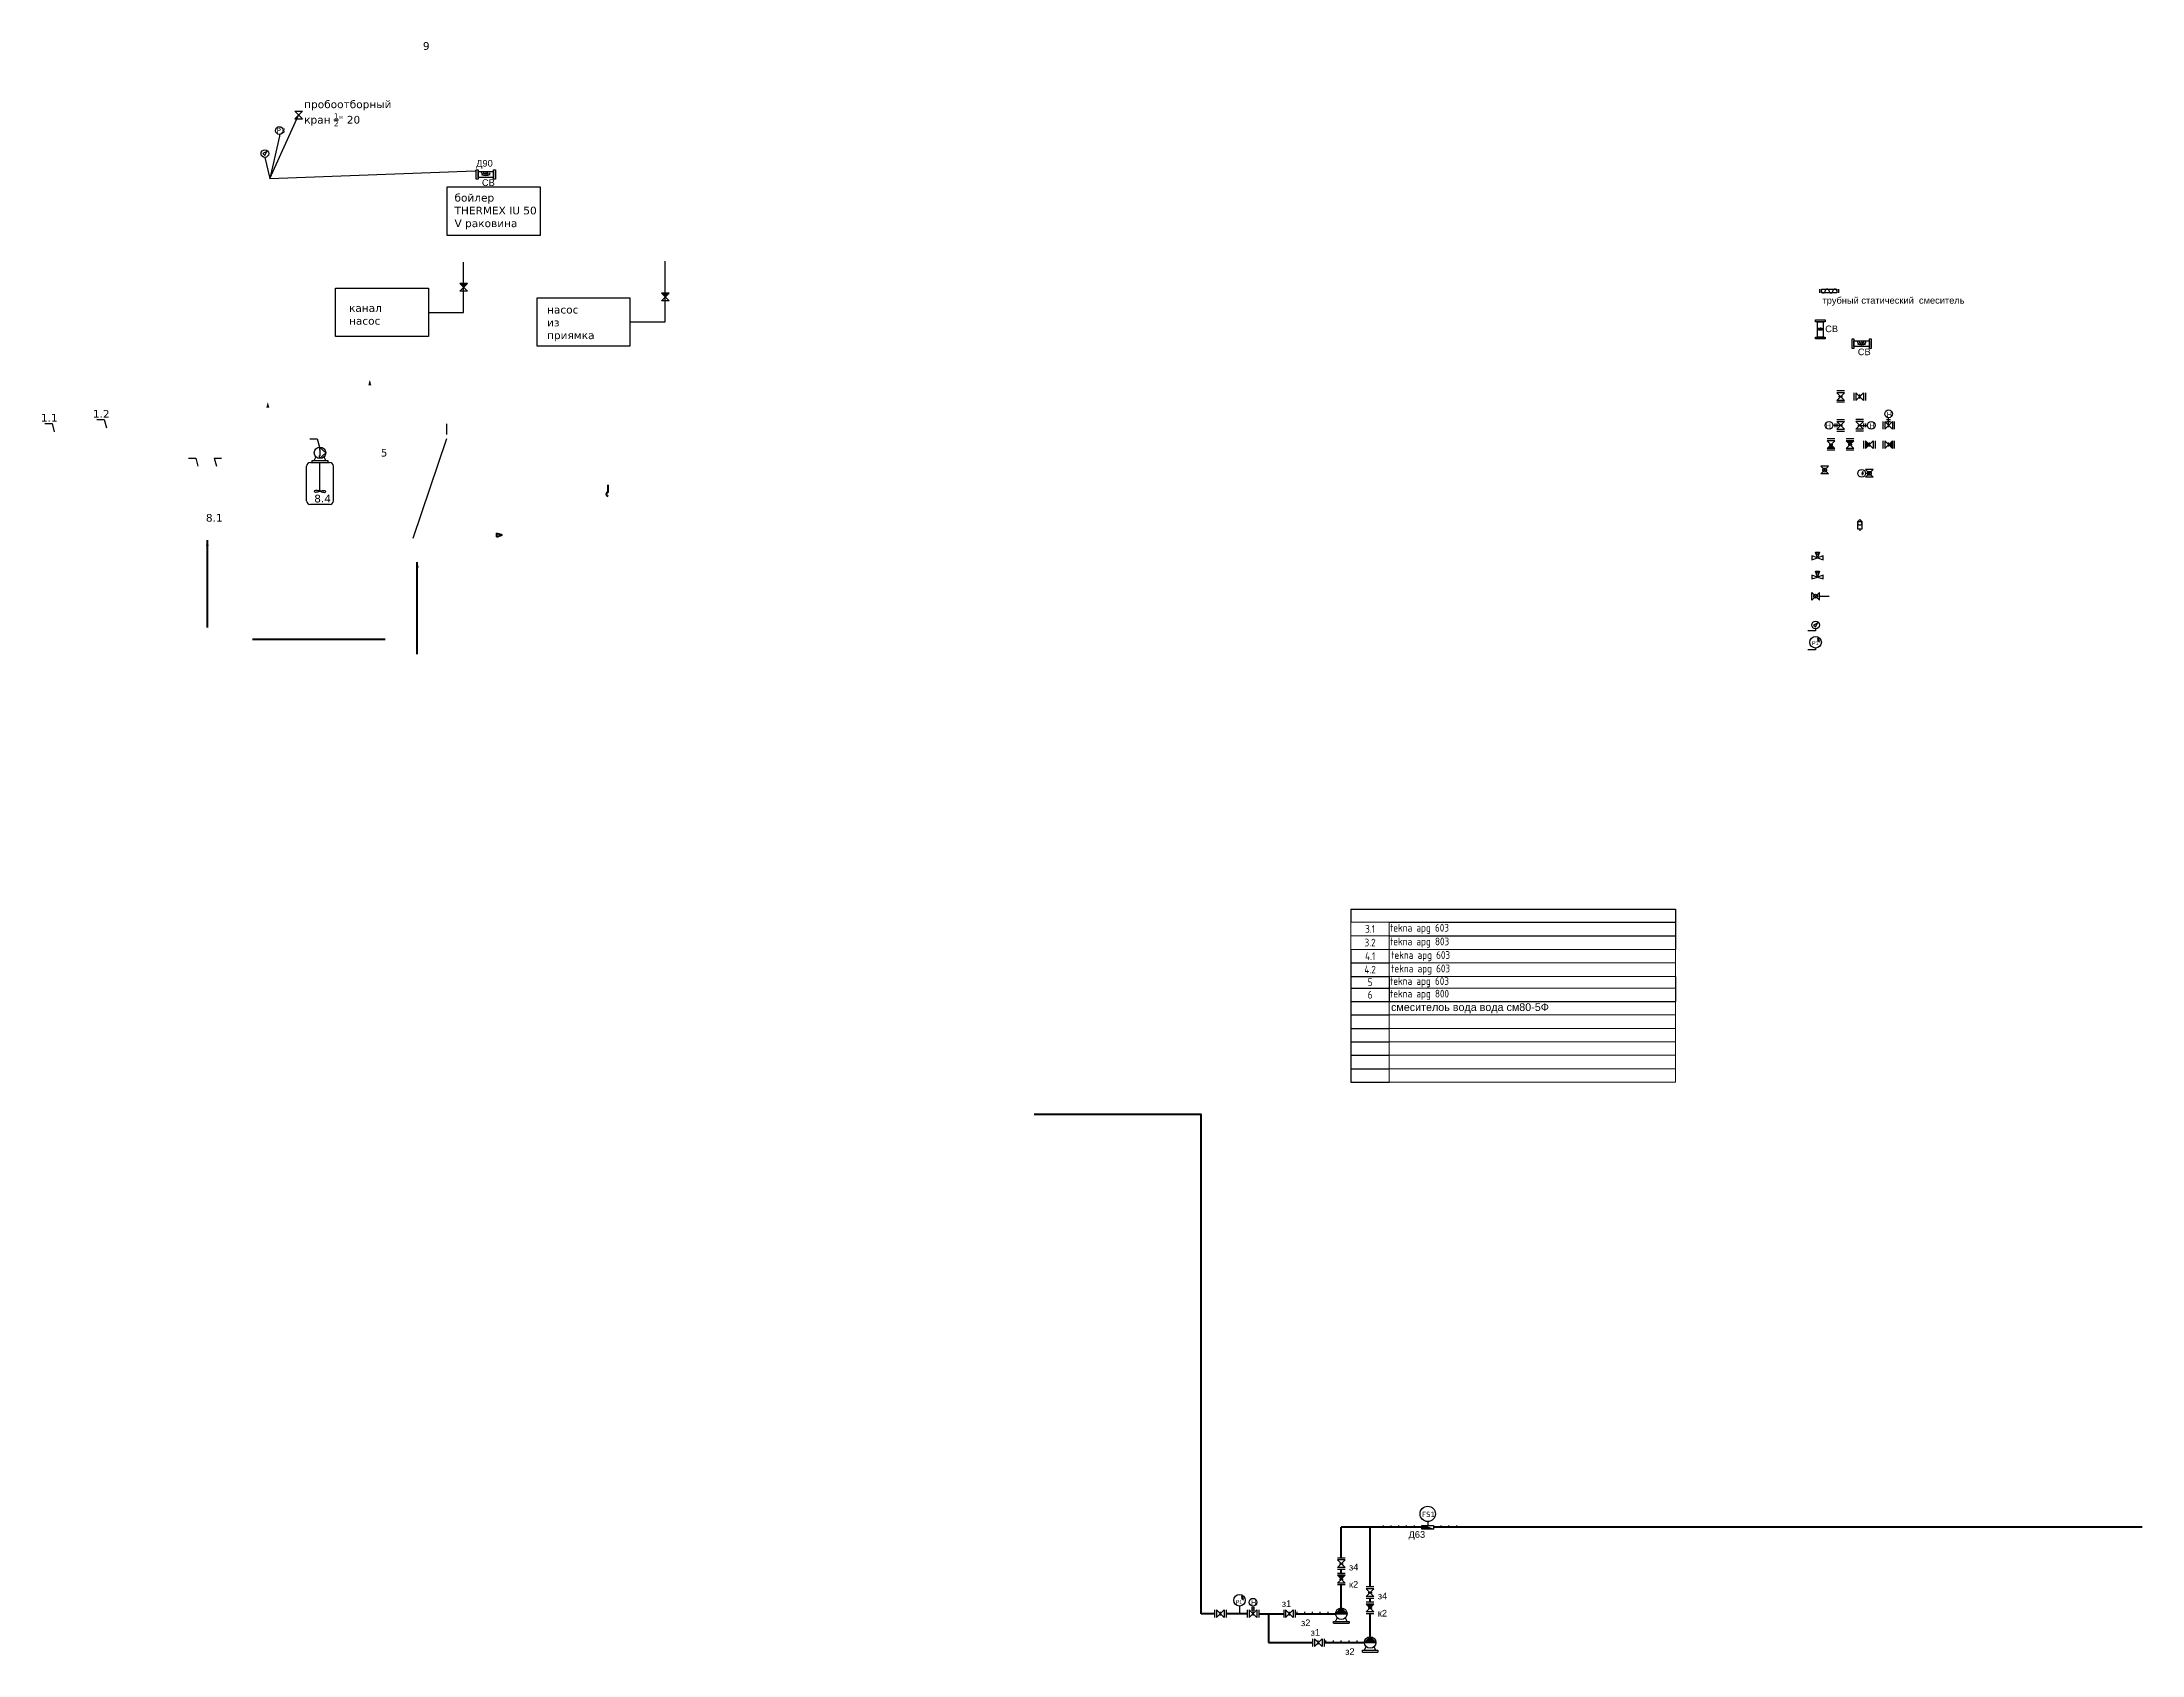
# Model space of a CAD drawing. Header units: millimetres. Extents: x 93665 to 221094, y -93000 to -1330.
# Drawn here: x 93665 to 148350, y -46775 to -4766 of the extents above; entities that cross this region are included whole.
import ezdxf

# ---------------------------------------------------------------- set-up
doc = ezdxf.new("R2010")
doc.units = ezdxf.units.MM
doc.layers.add('1', color=7, linetype='Continuous')
doc.layers.add('2', color=7, linetype='Continuous')
for name, color, linetype, lineweight in [('В40', 142, 'Continuous', 40), ('В60Н', 140, 'Continuous', 40), ('В90', 120, 'Continuous', 40), ('Р1', 202, 'Continuous', 40)]:
    doc.layers.add(name, color=color, linetype=linetype, lineweight=lineweight)
doc.layers.add('Р2', color=7, linetype='Continuous', lineweight=40, true_color=0x991b1e)
doc.layers.add('Р3', color=7, linetype='Continuous', lineweight=40, true_color=0xd19cc7)
doc.styles.add('GOST Common_2', font='GOST_Common.ttf', dxfattribs={"width": 0.9, "height": 250})
doc.styles.get("Standard").update_dxf_attribs({"font": 'arial.ttf'})

msp = doc.modelspace()

# ---------------------------------------------------------------- texts
at = {"ltscale": 15, "insert": (100754, -16558), "char_height": 200, "width": 285.44, "attachment_point": 1}
msp.add_mtext('{\\fVerdana|b0|i0|c204|p34;8.4}', dxfattribs=at)
at = {"layer": '1', "ltscale": 15, "char_height": 200, "attachment_point": 1}
for s, insert, width in [('{\\fVerdana|b0|i0|c204|p34;9}', (103583, -4769), 285.44), ('\\A1;{\\fVerdana|b0|i0|c204|p34;пробоотборный кран \\H0.7x;\\S1/2;\\H1.42857x;" 20}', (100492, -6289), 1728.75), ('{\\fVerdana|b0|i0|c204|p34;бойлер\\fVerdana|b0|i0|c0|p34;\\PTHERMEX IU 50 V\\fVerdana|b0|i0|c204|p34; раковина}', (104407, -8721), 2330.68), ('{\\fVerdana|b0|i0|c204|p34;канал насос}', (101659, -11595), 285.44), ('{\\fVerdana|b0|i0|c204|p34;насос\\fVerdana|b0|i0|c0|p34;\\P\\fVerdana|b0|i0|c204|p34;из приямка}', (106816, -11637), 285.44), ('{\\fVerdana|b0|i0|c204|p34;1.1}', (93635, -14450), 285.44), ('{\\fVerdana|b0|i0|c204|p34;1.2}', (94989, -14350), 285.44), ('{\\fVerdana|b0|i0|c204|p34;5}', (102485, -15362), 285.44), ('{\\fVerdana|b0|i0|c204|p34;8.1}', (97933, -17058), 285.44)]:
    msp.add_mtext(s, dxfattribs=dict(at, insert=insert, width=width))
at = {"layer": '1', "attachment_point": 1}
for s, width, insert, char_height in [('Д90', 11.42, (104971, -7838), 172.8), ('СВ', 11.42, (105121, -8341), 172.8), ('{\\fArial|b0|i0|c204|p34;трубный статический  смеситель }', 4859.38, (140029, -11408), 172.8), ('СВ', 11.42, (140100, -12150), 172.8), ('СВ', 11.42, (140950, -12750), 172.8), ('P1', 261.22, (139758, -20371), 100), ('Д63', 11.42, (129250, -43550), 172.8), ('з4', 11.42, (127700, -44400), 172.8), ('P1', 261.22, (124750, -45350), 100), ('з1', 11.42, (125950, -45350), 172.8), ('к2', 11.42, (127700, -44850), 172.8), ('з4', 11.42, (128450, -45150), 172.8), ('з2', 11.42, (126450, -45850), 172.8), ('к2', 11.42, (128450, -45600), 172.8), ('з1', 11.42, (126700, -46100), 172.8), ('з2', 11.42, (127600, -46600), 172.8)]:
    msp.add_mtext_dynamic_manual_height_columns(s, width=width, gutter_width=11.2, heights=[0], dxfattribs=dict(at, insert=insert, char_height=char_height))
at = {"layer": '2', "ltscale": 15, "char_height": 134.4, "width": 274.02}
for s, insert, attachment_point in [('{\\fVerdana|b0|i0|c204|p34;Р3}', (99773, -7002), 1), ('{\\fVerdana|b0|i0|c204|p34;Н}', (140250, -14700), 3), ('{\\fVerdana|b0|i0|c204|p34;Н}', (141250, -14700), 1), ('{\\fVerdana|b0|i0|c204|p34;Н}', (141700, -14400), 1), ('{\\fVerdana|b0|i0|c204|p34;FS1}', (129600, -43045), 1), ('{\\fVerdana|b0|i0|c204|p34;Н}', (125150, -45350), 1)]:
    msp.add_mtext(s, dxfattribs=dict(at, insert=insert, attachment_point=attachment_point))

# ---------------------------------------------------------------- blocks, each defined once
blk = doc.blocks.new('*T57')
at = {"color": 0, "linetype": 'ByBlock', "lineweight": -2, "transparency": 16777216}
for p, q in [((0, 0), (8450, 0)), ((0, 0), (0, -336)), ((8450, 0), (8450, -1050)), ((1000, -336), (8450, -336)), ((0, -1050), (0, -4506)), ((1000, -693), (8450, -693)), ((0, -1400), (1000, -1400)), ((0, -1750), (1000, -1750)), ((0, -2056), (1000, -2056)), ((1000, -1750), (1000, -2406)), ((8450, -1750), (8450, -2406)), ((0, -2406), (8450, -2406)), ((0, -2756), (1000, -2756)), ((0, -3106), (1000, -3106)), ((0, -3456), (1000, -3456)), ((0, -3806), (1000, -3806)), ((0, -4156), (1000, -4156)), ((0, -4506), (1000, -4506))]:
    blk.add_line(p, q, dxfattribs=at)
at = {"color": 7, "linetype": 'ByBlock', "lineweight": 15, "transparency": 16777216}
for p, q in [((0, -336), (1000, -336)), ((0, -336), (0, -1050)), ((1000, -336), (1000, -1750)), ((0, -693), (1000, -693)), ((0, -1050), (8450, -1050)), ((8450, -1050), (8450, -1750)), ((1000, -1400), (8450, -1400)), ((1000, -1750), (8450, -1750)), ((1000, -2056), (8450, -2056)), ((1000, -2406), (1000, -4506)), ((8450, -2406), (8450, -4506)), ((1000, -2756), (8450, -2756)), ((1000, -3106), (8450, -3106)), ((1000, -3456), (8450, -3456)), ((1000, -3806), (8450, -3806)), ((1000, -4156), (8450, -4156)), ((1000, -4506), (8450, -4506))]:
    blk.add_line(p, q, dxfattribs=at)
at = {"color": 0, "transparency": 16777216, "char_height": 200, "style": 'GOST Common_2'}
for s, insert, width, attachment_point in [('3.1', (500, -515), 910, 5), ('{\\fGOST Common|b0|i0|c204|p34;tekna ap}g{\\fGOST Common|b0|i0|c204|p34; 603}', (1015, -515), 7420, 4), ('{\\fGOST Common|b0|i0|c204|p34;3}.2', (500, -871), 910, 5), ('{\\fGOST Common|b0|i0|c204|p34;tekna ap}g{\\fGOST Common|b0|i0|c204|p34; 803}', (1015, -871), 7420, 4), ('4.2', (500, -1575), 970, 5), ('4.1', (500, -1225), 970, 5), ('5', (500, -1903), 970, 5), ('6', (500, -2231), 970, 5), ('{\\fGOST Common|b0|i0|c204|p34;tekna apg 80}0', (1015, -2231), 7420, 4)]:
    blk.add_mtext(s, dxfattribs=dict(at, insert=insert, width=width, attachment_point=attachment_point))
at = {"color": 0, "transparency": 16777216, "char_height": 200, "attachment_point": 4}
for s, insert, width in [('{\\fGOST Common|b0|i0|c204|p34;\\W0.9;tekna apg 603}', (1045, -1225), 7360), ('{\\fGOST Common|b0|i0|c204|p34;\\W0.9;tekna apg 603}', (1045, -1575), 7360), ('{\\fGOST Common|b0|i0|c204|p34;\\W0.9;tekna apg 603}', (1015, -1903), 7420), ('{\\fArial|b0|i0|c204|p34;смесителоь вода вода см80-5Ф}', (1045, -2581), 7360)]:
    blk.add_mtext(s, dxfattribs=dict(at, insert=insert, width=width))

# ---------------------------------------------------------------- hatches: boundary and pattern name
h = msp.add_hatch(color=256)
h.dxf.hatch_style = 1
h.paths.add_polyline_path([(104544, -11056), (104644, -11156), (104744, -11056)])
h = msp.add_hatch(color=256)
h.dxf.hatch_style = 1
h.paths.add_polyline_path([(109794, -11306), (109894, -11406), (109994, -11306)])
h = msp.add_hatch(color=256)
h.dxf.hatch_style = 1
h.paths.add_polyline_path([(140250, -15250), (140150, -15350), (140350, -15350)])
h = msp.add_hatch(color=256)
h.dxf.hatch_style = 1
h.paths.add_polyline_path([(140850, -15150), (140650, -15150), (140750, -15250)])
h = msp.add_hatch(color=256)
h.dxf.hatch_style = 1
h.paths.add_polyline_path([(141150, -15150), (141150, -15350), (141250, -15250)])
h = msp.add_hatch(color=256)
h.dxf.hatch_style = 1
h.paths.add_polyline_path([(141750, -15250), (141850, -15350), (141850, -15150)])
h = msp.add_hatch(color=256)
h.dxf.hatch_style = 1
h.paths.add_polyline_path([(127600, -44700), (127400, -44700), (127500, -44800)])
h = msp.add_hatch(color=256)
h.dxf.hatch_style = 1
h.paths.add_polyline_path([(127650, -45700), (127500, -45550), (127350, -45700)])
h = msp.add_hatch(color=256)
h.dxf.hatch_style = 1
h.paths.add_polyline_path([(128350, -45450), (128150, -45450), (128250, -45550)])
h = msp.add_hatch(color=256)
h.dxf.hatch_style = 1
h.paths.add_polyline_path([(128400, -46450), (128250, -46300), (128100, -46450)])
at = {"layer": '2', "ltscale": 0.5}
msp.add_hatch(color=256, dxfattribs=at).paths.add_polyline_path([(129600, -43400), (129600, -43500), (129900, -43500)])

# ---------------------------------------------------------------- linework, layer by layer
for p, q in [((100247, -6571), (100447, -6571)), ((100447, -6571), (100247, -6771)), ((100247, -6571), (100447, -6771)), ((100247, -6771), (100447, -6771)), ((99518, -7621), (99418, -7671)), ((99468, -7721), (99518, -7621)), ((99468, -7721), (99518, -7621)), ((99518, -7621), (99518, -7621)), ((99847, -7221), (99597, -8321)), ((99847, -7171), (99847, -7221)), ((99418, -7671), (99468, -7721)), ((99468, -7771), (99597, -8321)), ((99597, -8321), (104947, -8121)), ((104644, -11807), (104644, -10504)), ((109894, -12057), (109894, -10477)), ((104744, -11056), (104544, -11056)), ((104544, -11256), (104744, -11056)), ((104744, -11256), (104544, -11056)), ((104744, -11256), (104544, -11256)), ((109994, -11306), (109794, -11306)), ((109794, -11506), (109994, -11306)), ((109994, -11506), (109794, -11306)), ((139950, -11200), (139950, -11300)), ((140450, -11200), (140450, -11300)), ((103726, -11807), (104644, -11807)), ((109994, -11506), (109794, -11506)), ((108976, -12057), (109894, -12057)), ((140600, -13850), (140400, -13850)), ((140600, -13900), (140400, -13900)), ((140400, -13900), (140600, -14100)), ((140600, -13900), (140400, -14100)), ((140600, -14100), (140400, -14100)), ((140600, -14150), (140400, -14150)), ((140450, -14000), (140550, -14000)), ((140850, -13900), (140850, -14100)), ((140900, -13900), (140900, -14100)), ((140900, -14100), (141100, -13900)), ((140900, -13900), (141100, -14100)), ((141000, -14050), (141000, -13950)), ((141100, -13900), (141100, -14100)), ((141150, -13900), (141150, -14100)), ((104210, -14991), (104210, -14714)), ((140550, -14750), (140300, -14750)), ((140350, -14700), (140350, -14800)), ((140400, -14600), (140600, -14600)), ((140400, -14650), (140600, -14650)), ((140600, -14650), (140400, -14850)), ((140400, -14650), (140600, -14850)), ((140400, -14700), (140400, -14800)), ((141100, -14600), (140900, -14600)), ((141100, -14650), (140900, -14650)), ((140900, -14650), (141100, -14850)), ((141100, -14650), (140900, -14850)), ((140950, -14750), (141200, -14750)), ((141100, -14700), (141100, -14800)), ((141150, -14700), (141150, -14800)), ((141600, -14650), (141600, -14850)), ((141650, -14650), (141650, -14850)), ((141650, -14850), (141850, -14650)), ((141650, -14650), (141850, -14850)), ((141700, -14600), (141800, -14600)), ((141700, -14650), (141800, -14650)), ((141750, -14800), (141750, -14550)), ((141850, -14650), (141850, -14850)), ((141900, -14650), (141900, -14850)), ((103334, -17692), (104210, -15091)), ((140350, -15100), (140150, -15100)), ((140350, -15150), (140150, -15150)), ((140150, -15350), (140350, -15150)), ((140350, -15350), (140150, -15150)), ((140200, -15250), (140300, -15250)), ((140400, -14850), (140600, -14850)), ((140400, -14900), (140600, -14900)), ((140850, -15100), (140650, -15100)), ((140850, -15150), (140650, -15150)), ((140650, -15150), (140850, -15350)), ((140850, -15150), (140650, -15350)), ((140700, -15250), (140800, -15250)), ((141100, -14850), (140900, -14850)), ((141100, -14900), (140900, -14900)), ((141100, -15150), (141100, -15350)), ((141150, -15150), (141150, -15350)), ((141150, -15350), (141350, -15150)), ((141150, -15150), (141350, -15350)), ((141250, -15300), (141250, -15200)), ((141350, -15150), (141350, -15350)), ((141400, -15150), (141400, -15350)), ((141600, -15150), (141600, -15350)), ((141650, -15150), (141650, -15350)), ((141850, -15350), (141650, -15150)), ((141850, -15150), (141650, -15350)), ((141750, -15300), (141750, -15200)), ((141850, -15150), (141850, -15350)), ((141900, -15150), (141900, -15350)), ((100554, -16714), (100554, -15814)), ((100654, -15714), (101154, -15714)), ((100704, -15714), (100704, -15664)), ((100704, -15664), (101104, -15664)), ((100754, -15664), (100804, -15564)), ((100904, -16464), (100904, -15714)), ((101054, -15664), (101004, -15564)), ((101104, -15664), (101104, -15714)), ((101254, -16714), (101254, -15814)), ((140185, -15815), (139985, -15815)), ((139985, -15815), (140185, -16015)), ((140185, -15815), (139985, -16015)), ((140350, -15350), (140150, -15350)), ((140350, -15400), (140150, -15400)), ((140850, -15350), (140650, -15350)), ((140850, -15400), (140650, -15400)), ((140185, -16015), (139985, -16015)), ((141050, -16000), (141100, -15950)), ((141050, -16050), (141100, -16000)), ((141100, -16000), (141050, -16000)), ((141350, -15900), (141150, -15900)), ((141150, -16100), (141350, -15900)), ((141350, -16100), (141150, -15900)), ((141250, -16000), (141150, -16000)), ((141350, -16100), (141150, -16100)), ((101154, -16814), (100654, -16814)), ((140950, -17250), (141000, -17200)), ((141000, -17200), (141050, -17250)), ((141000, -17450), (141000, -17500)), ((139750, -18150), (139750, -18250)), ((139900, -18200), (139750, -18150)), ((139750, -18250), (139900, -18200)), ((139900, -18200), (139850, -18050)), ((139850, -18050), (139950, -18050)), ((139900, -18700), (139850, -18550)), ((139850, -18550), (139950, -18550)), ((139950, -18050), (139900, -18200)), ((140050, -18150), (139900, -18200)), ((139900, -18200), (140050, -18250)), ((139950, -18550), (139900, -18700)), ((140050, -18250), (140050, -18150)), ((139750, -18650), (139750, -18750)), ((139900, -18700), (139750, -18650)), ((139750, -18750), (139900, -18700)), ((139750, -19300), (139750, -19100)), ((139750, -19100), (139950, -19300)), ((139750, -19300), (139950, -19100)), ((140050, -18650), (139900, -18700)), ((139900, -18700), (140050, -18750)), ((139950, -19300), (139950, -19100)), ((140050, -18750), (140050, -18650)), ((139950, -19200), (140200, -19200)), ((139850, -20100), (139650, -20100)), ((139900, -19900), (139800, -19950)), ((139800, -19950), (139850, -20000)), ((139850, -20000), (139900, -19900)), ((139850, -20000), (139900, -19900)), ((139850, -20050), (139850, -20100)), ((139850, -20600), (139650, -20600)), ((139850, -20550), (139850, -20600)), ((139950, -20350), (139900, -20300)), ((139950, -20400), (139900, -20350)), ((139900, -20350), (139950, -20350)), ((128600, -43450), (128600, -43400)), ((128800, -43450), (128800, -43400)), ((129000, -43450), (129000, -43400)), ((129200, -43450), (129200, -43400)), ((129400, -43400), (129400, -43450)), ((130100, -43450), (130100, -43400)), ((130300, -43450), (130300, -43400)), ((130500, -43400), (130500, -43450)), ((127600, -44250), (127400, -44250)), ((127600, -44300), (127400, -44300)), ((127400, -44300), (127600, -44500)), ((127600, -44300), (127400, -44500)), ((127600, -44500), (127400, -44500)), ((127600, -44550), (127400, -44550)), ((127600, -44650), (127400, -44650)), ((127600, -44700), (127400, -44700)), ((127400, -44700), (127600, -44900)), ((127600, -44700), (127400, -44900)), ((127450, -44400), (127550, -44400)), ((127450, -44800), (127550, -44800)), ((124950, -45300), (124900, -45250)), ((124950, -45350), (124900, -45300)), ((124900, -45300), (124950, -45300)), ((127600, -44900), (127400, -44900)), ((127600, -44950), (127400, -44950)), ((128350, -45000), (128150, -45000)), ((128350, -45050), (128150, -45050)), ((128150, -45050), (128350, -45250)), ((128350, -45050), (128150, -45250)), ((128350, -45250), (128150, -45250)), ((128350, -45300), (128150, -45300)), ((128200, -45150), (128300, -45150)), ((124200, -45600), (124200, -45800)), ((124250, -45600), (124250, -45800)), ((124250, -45800), (124450, -45600)), ((124250, -45600), (124450, -45800)), ((124350, -45750), (124350, -45650)), ((124450, -45600), (124450, -45800)), ((124500, -45600), (124500, -45800)), ((124850, -45500), (124850, -45700)), ((125050, -45600), (125050, -45800)), ((125100, -45600), (125100, -45800)), ((125100, -45800), (125300, -45600)), ((125100, -45600), (125300, -45800)), ((125150, -45550), (125250, -45550)), ((125150, -45600), (125250, -45600)), ((125200, -45750), (125200, -45500)), ((125300, -45600), (125300, -45800)), ((125350, -45600), (125350, -45800)), ((126000, -45600), (126000, -45800)), ((126050, -45600), (126050, -45800)), ((126050, -45800), (126250, -45600)), ((126050, -45600), (126250, -45800)), ((126150, -45750), (126150, -45650)), ((126250, -45600), (126250, -45800)), ((126300, -45600), (126300, -45800)), ((126350, -45700), (126350, -45650)), ((126550, -45700), (126550, -45650)), ((126750, -45700), (126750, -45650)), ((126950, -45700), (126950, -45650)), ((127150, -45650), (127150, -45700)), ((127300, -45950), (127300, -45900)), ((127300, -45900), (127700, -45900)), ((127350, -45700), (127650, -45700)), ((127350, -45900), (127400, -45800)), ((127650, -45900), (127600, -45800)), ((127700, -45900), (127700, -45950)), ((128350, -45400), (128150, -45400)), ((128350, -45450), (128150, -45450)), ((128150, -45450), (128350, -45650)), ((128350, -45450), (128150, -45650)), ((128350, -45650), (128150, -45650)), ((128350, -45700), (128150, -45700)), ((128200, -45550), (128300, -45550)), ((126750, -46350), (126750, -46550)), ((126800, -46350), (126800, -46550)), ((126800, -46550), (127000, -46350)), ((126800, -46350), (127000, -46550)), ((126900, -46500), (126900, -46400)), ((127000, -46350), (127000, -46550)), ((127050, -46350), (127050, -46550)), ((127100, -46450), (127100, -46400)), ((127300, -45950), (127700, -45950)), ((127300, -46450), (127300, -46400)), ((127500, -46450), (127500, -46400)), ((127700, -46450), (127700, -46400)), ((127900, -46400), (127900, -46450)), ((128100, -46450), (128400, -46450)), ((128050, -46700), (128050, -46650)), ((128050, -46650), (128450, -46650)), ((128050, -46700), (128450, -46700)), ((128100, -46650), (128150, -46550)), ((128400, -46650), (128350, -46550)), ((128450, -46650), (128450, -46700))]:
    msp.add_line(p, q)
at = {"ltscale": 0.166667}
msp.add_line((100638, -15101), (100828, -15101), dxfattribs=at)
at = {"ltscale": 0.4}
msp.add_line((100828, -15101), (100887, -15317), dxfattribs=at)
at = {"ltscale": 10}
for p, q in [((101054, -15464), (100893, -15314)), ((100893, -15314), (100893, -15394)), ((101054, -15464), (100893, -15613)), ((100893, -15613), (100893, -15532)), ((100904, -15383), (100904, -15544)), ((127500, -45550), (127350, -45700)), ((127500, -45550), (127650, -45700)), ((128250, -46300), (128100, -46450)), ((128250, -46300), (128400, -46450))]:
    msp.add_line(p, q, dxfattribs=at)
for points in [[(104217, -8539), (106636, -8539), (106636, -9802), (104217, -9802)], [(101307, -11176), (103726, -11176), (103726, -12439), (101307, -12439)], [(106557, -11426), (108976, -11426), (108976, -12689), (106557, -12689)], [(140000, -11300), (140000, -11200), (140400, -11200), (140400, -11300)], [(140950, -17250), (141050, -17250), (141050, -17450), (140950, -17450)]]:
    msp.add_lwpolyline(points, close=True)
for centre, radius in [((99847, -7071), 100), ((99468, -7671), 100), ((140200, -14750), 100), ((141300, -14750), 100), ((141750, -14450), 100), ((100904, -15464), 150), ((140085, -15915), 50), ((141050, -16000), 100), ((141250, -16000), 50), ((141000, -17300), 50), ((139900, -18100), 28.4), ((139900, -18600), 28.4), ((139850, -19200), 50), ((139850, -19950), 100), ((139850, -20400), 150), ((124850, -45350), 150), ((125200, -45400), 100), ((127500, -45700), 150), ((128250, -46450), 150)]:
    msp.add_circle(centre, radius)
for centre, radius, start, end in [((140050, -11250), 50, 180, 0), ((140150, -11250), 50, 0, 180), ((140250, -11250), 50, 180, 0), ((140350, -11250), 50, 0, 180), ((100654, -15814), 100, 90, 180), ((101154, -15814), 100, 0, 90), ((100654, -16714), 100, 180, 270), ((101154, -16714), 100, 270, 0)]:
    msp.add_arc(centre, radius, start, end)
at = {"ltscale": 50}
for centre, start, end in [((100774, -16469), 144.6538, 215.3462), ((101035, -16469), 324.6538, 35.3462)]:
    msp.add_arc(centre, 19, start, end, dxfattribs=at)
for points in [[(100904, -16464), (100815, -16444), (100760, -16455), (100758, -16458)], [(100904, -16464), (100815, -16494), (100760, -16483), (100758, -16480)], [(100904, -16464), (100993, -16444), (101048, -16455), (101050, -16458)], [(100904, -16464), (100993, -16494), (101048, -16483), (101050, -16480)]]:
    msp.add_spline(points, degree=3, dxfattribs=at)
at = {"layer": '1'}
for p, q in [((99597, -8321), (100347, -6671)), ((105132, -8197), (105114, -8162)), ((105175, -8187), (105165, -8149)), ((105221, -8141), (105221, -8191)), ((105258, -8188), (105277, -8154)), ((105312, -8203), (105336, -8169)), ((139916, -12238), (139904, -12214)), ((139944, -12231), (139938, -12206)), ((139975, -12200), (139975, -12233)), ((139999, -12232), (140012, -12209)), ((140035, -12242), (140051, -12219)), ((140960, -12607), (140943, -12571)), ((141004, -12597), (140994, -12558)), ((141050, -12550), (141050, -12600)), ((141087, -12598), (141106, -12563)), ((141140, -12612), (141165, -12579)), ((139900, -20300), (139925, -20300)), ((139925, -20300), (139900, -20300)), ((139900, -20300), (139900, -20325)), ((139900, -20325), (139925, -20300)), ((124900, -45250), (124925, -45250)), ((124925, -45250), (124900, -45250)), ((124900, -45250), (124900, -45275)), ((124900, -45275), (124925, -45250))]:
    msp.add_line(p, q, dxfattribs=at)
at = {"layer": '1', "ltscale": 0.166667}
for p, q in [((93737, -14701), (93927, -14701)), ((95096, -14598), (95286, -14598)), ((97477, -15601), (97667, -15601)), ((98151, -15601), (98341, -15601))]:
    msp.add_line(p, q, dxfattribs=at)
at = {"layer": '1', "ltscale": 0.4}
for p, q in [((93927, -14701), (93986, -14917)), ((95286, -14598), (95345, -14814)), ((97667, -15601), (97726, -15817)), ((98151, -15601), (98210, -15817))]:
    msp.add_line(p, q, dxfattribs=at)
at = {"layer": '1'}
for points in [[(104971, -8091), (105021, -8091), (105021, -8341), (104971, -8341)], [(105021, -8141), (105421, -8141), (105421, -8291), (105021, -8291)], [(105421, -8091), (105471, -8091), (105471, -8341), (105421, -8341)], [(139850, -12050), (139850, -12000), (140100, -12000), (140100, -12050)], [(139850, -12500), (139850, -12450), (140100, -12450), (140100, -12500)], [(139900, -12450), (139900, -12050), (140050, -12050), (140050, -12450)], [(140800, -12500), (140850, -12500), (140850, -12750), (140800, -12750)], [(140850, -12550), (141250, -12550), (141250, -12700), (140850, -12700)], [(141250, -12500), (141300, -12500), (141300, -12750), (141250, -12750)]]:
    msp.add_lwpolyline(points, close=True, dxfattribs=at)
for centre, radius in [((105221, -8216), 25), ((139975, -12250), 16.5), ((141050, -12625), 25)]:
    msp.add_circle(centre, radius, dxfattribs=at)
for centre, radius, start, end in [((105221, -8454), 263, 64.7203, 115.2797), ((105221, -7975), 266, 244.9424, 295.0576), ((139975, -12407), 174, 64.7203, 115.2797), ((139975, -12091), 175, 244.9424, 295.0576), ((141050, -12863), 263, 64.7203, 115.2797), ((141050, -12384), 266, 244.9424, 295.0576)]:
    msp.add_arc(centre, radius, start, end, dxfattribs=at)
at = {"layer": '2', "ltscale": 0.5}
for p, q in [((129650, -43400), (129900, -43500)), ((129750, -43296), (129750, -43400))]:
    msp.add_line(p, q, dxfattribs=at)
msp.add_lwpolyline([(129600, -43400), (129900, -43400), (129900, -43500), (129600, -43500)], close=True, dxfattribs=at)
msp.add_circle((129750, -43100), 200, dxfattribs=at)
at = {"layer": 'В40'}
msp.add_line((108405, -16496), (108405, -16296), dxfattribs=at)
msp.add_arc((108405, -16546), 50, 89.7459, 270.2541, dxfattribs=at)
at = {"layer": 'В60Н'}
for p, q in [((128500, -43450), (127500, -43450)), ((127500, -44250), (127500, -43450)), ((128250, -45000), (128250, -43450)), ((129600, -43450), (128500, -43450)), ((130600, -43450), (129900, -43450)), ((148350, -43450), (130600, -43450)), ((127500, -44650), (127500, -44550)), ((127500, -45550), (127500, -44950)), ((128250, -45400), (128250, -45300)), ((124200, -45700), (123848, -45700)), ((125050, -45700), (124500, -45700)), ((125350, -45700), (126000, -45700)), ((125600, -45700), (125600, -46450)), ((126300, -45700), (127350, -45700)), ((128250, -46300), (128250, -45700)), ((125600, -46450), (126750, -46450)), ((127050, -46450), (128100, -46450))]:
    msp.add_line(p, q, dxfattribs=at)
msp.add_lwpolyline([(123848, -45700), (123848, -32700), (119500, -32700)], dxfattribs=at)
at = {"layer": 'В90'}
for p, q in [((105500, -17555), (105650, -17605)), ((105500, -17555), (105500, -17655)), ((105500, -17655), (105650, -17605))]:
    msp.add_line(p, q, dxfattribs=at)
at = {"layer": 'Р1'}
msp.add_line((99143, -20318), (102599, -20318), dxfattribs=at)
for points in [[(102201, -13705, 77, 0, 0), (102201, -13564, 0, 0, 0)], [(99545, -14285, 77, 0, 0), (99545, -14144, 0, 0, 0)]]:
    msp.add_lwpolyline(points, format="xyseb", dxfattribs=at)
at = {"layer": 'Р2'}
msp.add_line((103438, -20706), (103438, -18314), dxfattribs=at)
msp.add_lwpolyline([(103438, -18455, 77, 0, 0), (103438, -18314, 0, 0, 0)], format="xyseb", dxfattribs=at)
at = {"layer": 'Р3'}
msp.add_line((97970, -17744), (97970, -20017), dxfattribs=at)
msp.add_lwpolyline([(97970, -17885, 77, 0, 0), (97970, -17744, 0, 0, 0)], format="xyseb", dxfattribs=at)

# ---------------------------------------------------------------- block references
msp.add_blockref('*T57', (127750, -27350))

msp.set_redraw_order([(e.dxf.handle, doc.entitydb.next_handle()) for e in msp.query("TEXT MTEXT ATTDEF DIMENSION ARC_DIMENSION")])  # texts and dimensions are drawn at this point

doc.saveas('drawing.dxf')
